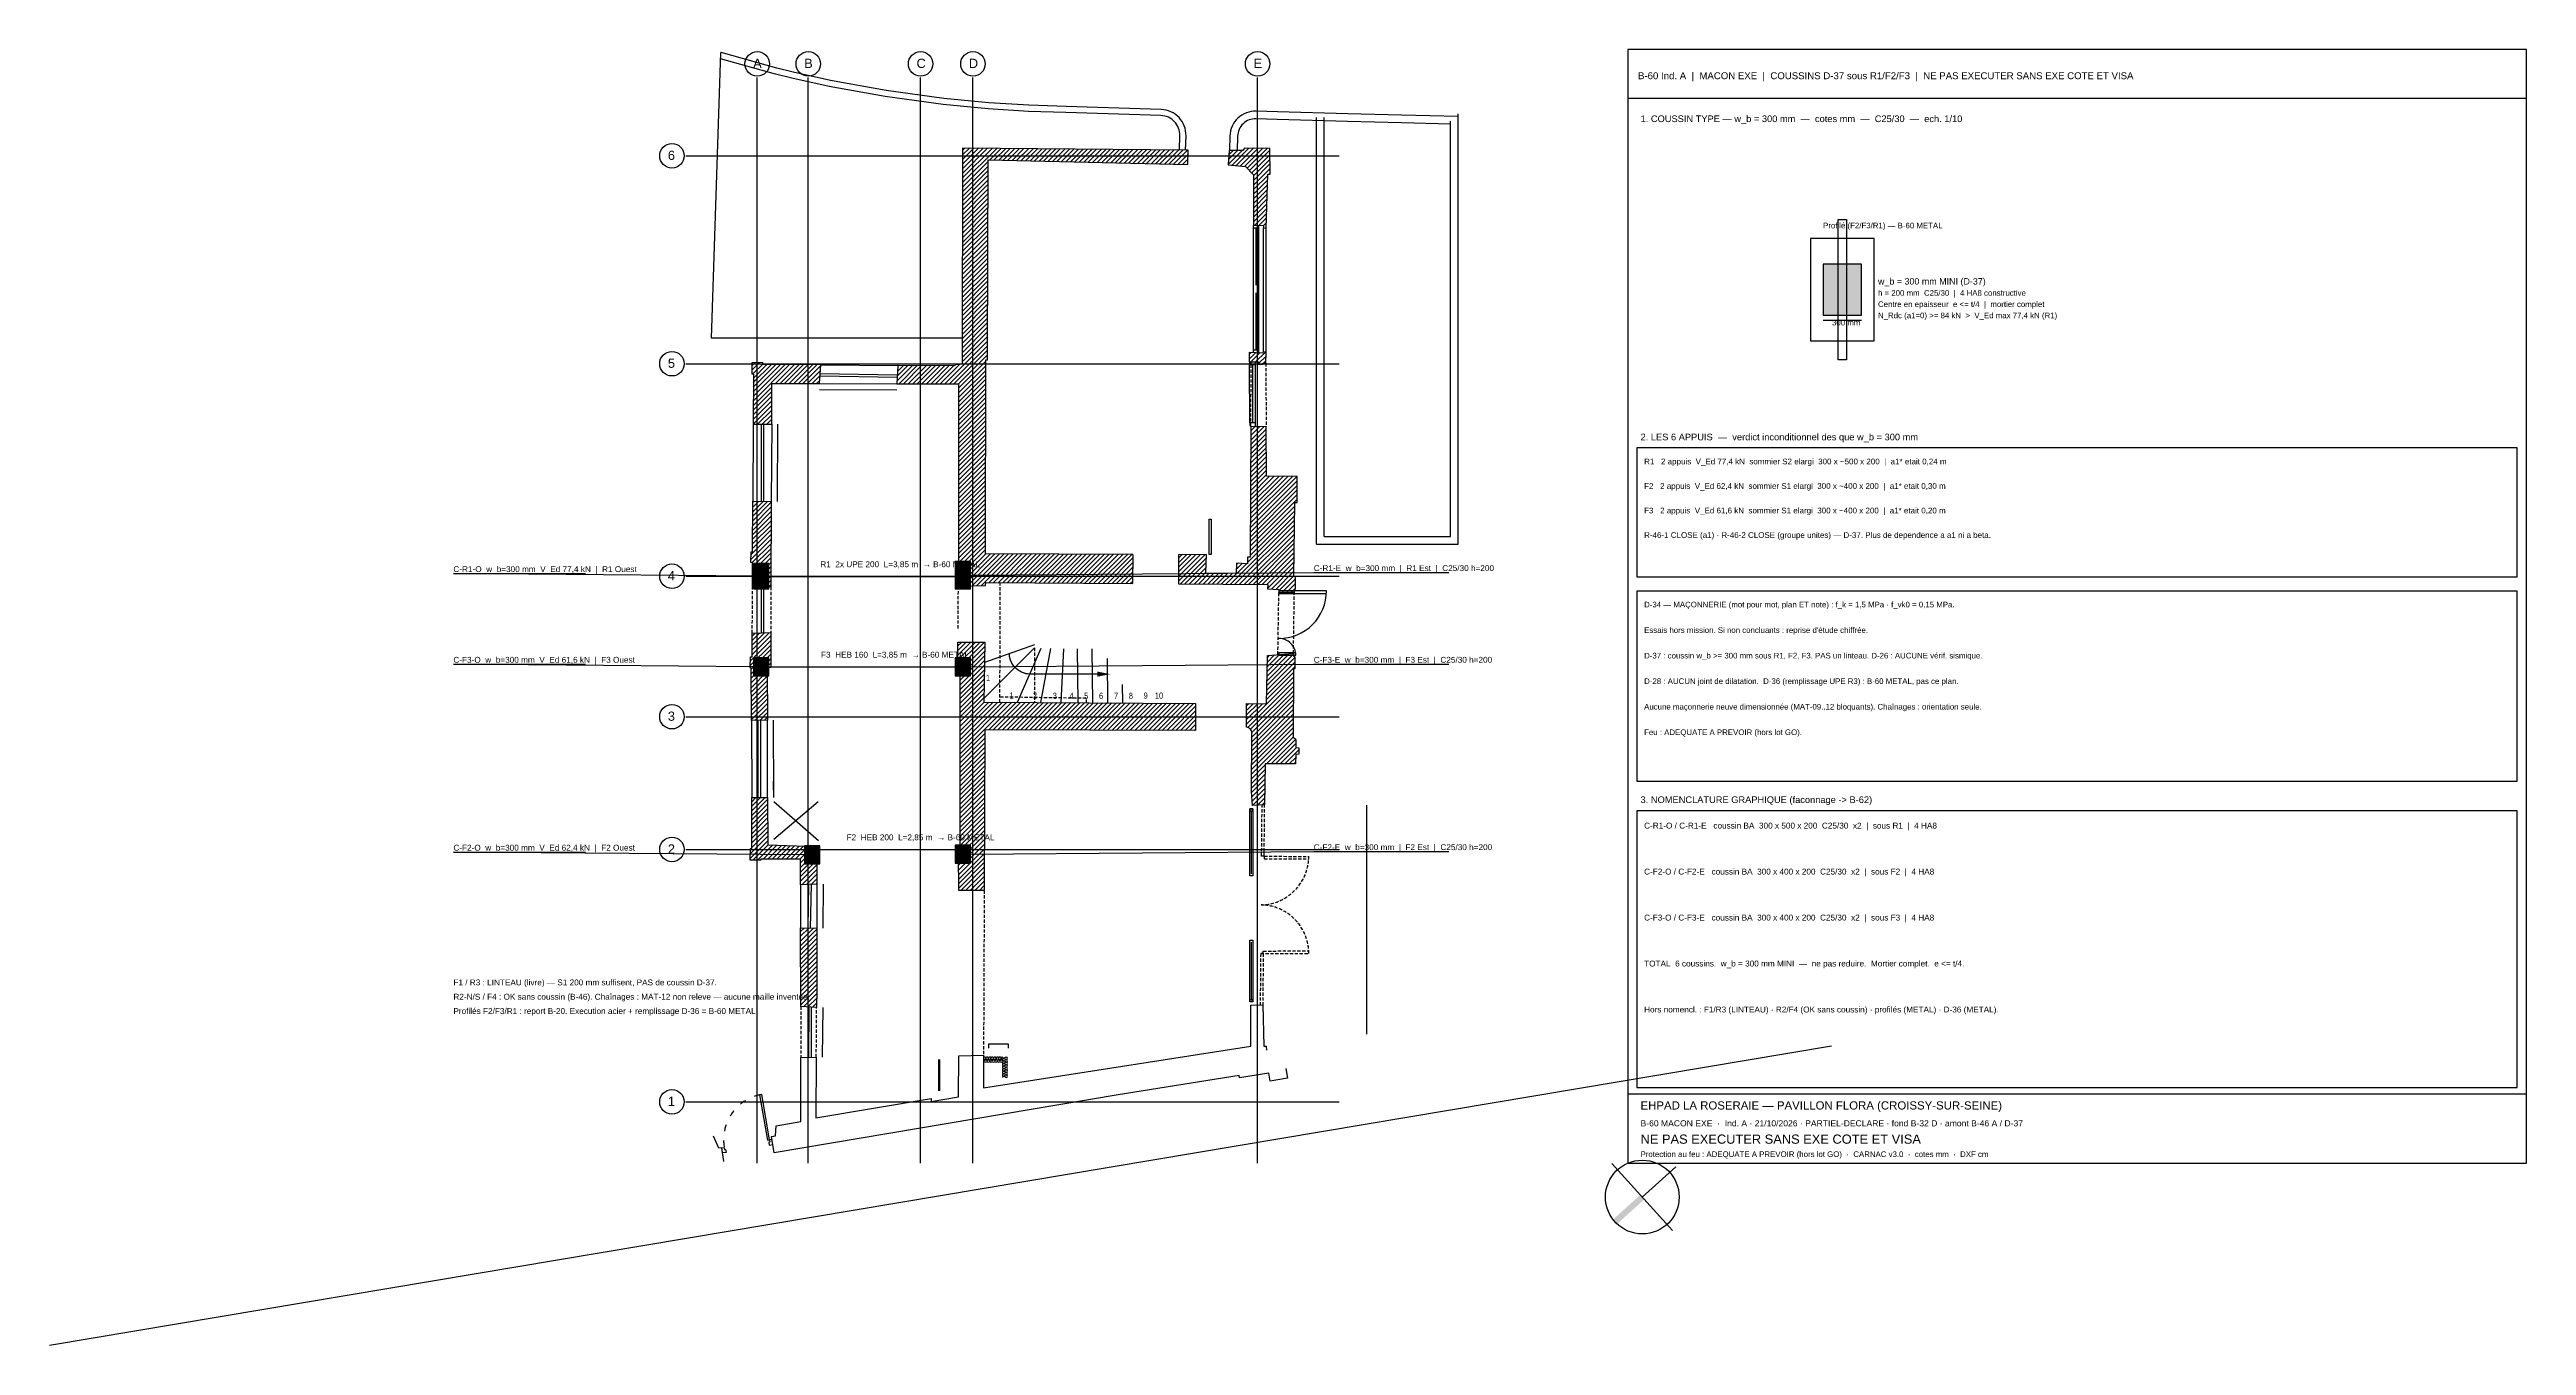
# Model space of a CAD drawing. Header units: centimetres. Extents: x 7169 to 12020, y 3983 to 6520.
import ezdxf

# ---------------------------------------------------------------- set-up
doc = ezdxf.new("R2010")
doc.units = ezdxf.units.CM
doc.linetypes.add('CACHE', pattern=[9.525, 6.35, -3.175])
doc.linetypes.add('PROJECTION', pattern=[0.3, 0.12, -0.18])
for name, color, linetype in [('010_mur', 8, 'Continuous'), ('030_menuiserie', 9, 'Continuous'), ('070_trait-fin', 9, 'Continuous'), ('075_cotation', 9, 'Continuous'), ('097_traits-fins-005', 4, 'Continuous'), ('MACON-AXES', 1, 'Continuous'), ('MACON-CARTOUCHE', 7, 'Continuous'), ('MACON-COTATION', 8, 'Continuous'), ('MACON-COUSSIN', 3, 'Continuous'), ('MACON-DETAILS', 4, 'Continuous'), ('MACON-HABILLAGE-TEXTE', 7, 'Continuous'), ('MACON-HYP', 6, 'Continuous'), ('MACON-NOMENCLATURE', 7, 'Continuous'), ('MACON-PROFILES', 8, 'Continuous')]:
    doc.layers.add(name, color=color, linetype=linetype)
doc.styles.add('clem', font='swissc.ttf')
doc.styles.get("Standard").update_dxf_attribs({"font": 'arial.ttf'})
pattern_1 = [(45.21487, (-11671.396, -4335.0017), (-4.5069355, 4.4732575), [])]

# ---------------------------------------------------------------- blocks, each defined once
blk = doc.blocks.new('*U1201')
for points in [[(0.05, -0.042), (0.05, 0), (0, 0), (0, -0.072), (0.035, -0.072), (0.035, -0.042)], [(0.065, -0.072), (0.035, -0.072), (0.035, -0.721), (0.065, -0.721)], [(0.668, -0.042), (0.668, 0), (0.718, 0), (0.718, -0.072), (0.683, -0.072), (0.683, -0.042)]]:
    blk.add_lwpolyline(points, close=True)
at = {"linetype": 'PROJECTION', "ltscale": 0.75}
blk.add_arc((0.035, -0.073), 0.648, 271.6999, 0.0451, dxfattribs=at)
blk = doc.blocks.new('Murs porteurs selon geometre projet')
at = {"layer": '010_mur'}
h = blk.add_hatch(dxfattribs=at)
h.set_pattern_fill('ANSI31', color=4, scale=2, angle=0.2149)
h.set_pattern_definition(pattern_1)
edge = h.paths.add_edge_path()
edge.add_line((-2690.4, 1231.6), (-2691.2, 1611.5))
edge.add_line((-2691.2, 1611.5), (-2687.8, 1611.5))
edge.add_line((-2687.8, 1611.5), (-2687.8, 1622.5))
edge.add_line((-2687.8, 1622.5), (-2688.1, 2002.9))
edge.add_line((-2688.1, 2002.9), (-2296.6, 1995))
edge.add_line((-2296.6, 1995), (-2296.1, 2023.3))
edge.add_line((-2296.1, 2023.3), (-2738, 2025.7))
edge.add_line((-2738, 2025.7), (-2737.5, 1602.6))
edge.add_line((-2737.5, 1602.6), (-2751, 1601.5))
edge.add_line((-2751, 1601.5), (-2751.6, 1599.2))
edge.add_line((-2751.6, 1599.2), (-2863.1, 1599.6))
edge.add_line((-2863.1, 1599.6), (-2865, 1564))
edge.add_line((-2865, 1564), (-2812.9, 1564))
edge.add_line((-2812.9, 1564), (-2744, 1564.3))
edge.add_line((-2744, 1564.3), (-2743.6, 1435.3))
edge.add_line((-2743.6, 1435.3), (-2743.1, 1231.5))
edge.add_line((-2743.1, 1231.5), (-2690.5, 1231.6))
h = blk.add_hatch(dxfattribs=at)
h.set_pattern_fill('ANSI31', color=4, scale=2, angle=0.2149)
h.set_pattern_definition(pattern_1)
h.paths.add_polyline_path([(-2168, 1876.3), (-2147.9, 1877.1), (-2148, 1871.7), (-2142.6, 1871.4), (-2140.1, 1976.7), (-2135.7, 1976.8), (-2136.1, 2027.4), (-2185.7, 2027.4), (-2189, 2022.9), (-2216.2, 2023.2), (-2217.6, 1994.6), (-2183.9, 1992), (-2168, 1975.6)])
h = blk.add_hatch(dxfattribs=at)
h.set_pattern_fill('ANSI31', color=4, scale=2, angle=0.2149)
h.set_pattern_definition(pattern_1)
h.paths.add_polyline_path([(-3146.2, 1483.5), (-3109.8, 1483.8), (-3109.7, 1563.6), (-3016.4, 1563.7), (-3013.7, 1600.2), (-3126.8, 1600.6), (-3127.9, 1604.3), (-3149, 1603.9), (-3149, 1582.1), (-3146.1, 1581.8)])
at = {"layer": '010_mur', "lineweight": 5}
h = blk.add_hatch(dxfattribs=at)
h.set_pattern_fill('ANSI31', color=4, scale=2, angle=0.2149)
h.set_pattern_definition(pattern_1)
h.paths.add_polyline_path([(-2175.2, 1627.8), (-2175.3, 1609.2), (-2156.6, 1609.1), (-2156.6, 1605.1), (-2148.2, 1605), (-2148.1, 1607.1), (-2142.8, 1606.8), (-2141.9, 1628.5), (-2148.1, 1629), (-2148.6, 1626.7)])
at = {"layer": '010_mur'}
h = blk.add_hatch(dxfattribs=at)
h.set_pattern_fill('ANSI31', color=4, scale=2, angle=0.2149)
h.set_pattern_definition(pattern_1)
h.paths.add_polyline_path([(-2402.1, 1174.5), (-2402.1, 1231.5), (-2690.5, 1231.6), (-2743.1, 1231.5), (-2743, 1168.1), (-2689.7, 1169.7), (-2689.6, 1175.2)])
h.paths.add_polyline_path([(-2311.9, 1231.4), (-2311.9, 1174.1), (-2137.3, 1173.5), (-2137.4, 1165.4), (-2115.1, 1163.6), (-2115.3, 1158.5), (-2085, 1158.7), (-2084.9, 1163.1), (-2082.9, 1165.1), (-2083, 1187.2), (-2086.2, 1189.8), (-2084.6, 1334.1), (-2080.1, 1334.5), (-2080.2, 1385.4), (-2140.1, 1385.4), (-2141.3, 1482.5), (-2171.6, 1483), (-2172.1, 1226.7), (-2176.8, 1226.9), (-2177.1, 1214.1), (-2198.3, 1215.1), (-2198.9, 1195), (-2258.6, 1195.1), (-2257.3, 1231.6)])
h = blk.add_hatch(dxfattribs=at)
h.set_pattern_fill('ANSI31', color=4, scale=2, angle=0.2149)
h.set_pattern_definition(pattern_1)
h.paths.add_polyline_path([(-3146.2, 1163.3), (-3146.2, 1212.5), (-3149.8, 1212.7), (-3149.1, 1233.4), (-3146.3, 1233.6), (-3146.3, 1332.6), (-3110, 1332.5), (-3110.2, 1165.1)])
h = blk.add_hatch(dxfattribs=at)
h.set_pattern_fill('ANSI31', color=4, scale=2, angle=0.2149)
h.set_pattern_definition(pattern_1)
h.paths.add_polyline_path([(-3109.7, 1007.7), (-3109.7, 1024.5), (-3110.3, 1075.8), (-3146.3, 1074.4), (-3146.4, 1028.5), (-3149.4, 1028.3), (-3150.4, 1006.7), (-3148, 1006.5), (-3147.3, 903.4), (-3116, 904.4), (-3116.6, 1007.6)])
h = blk.add_hatch(dxfattribs=at)
h.set_pattern_fill('ANSI31', color=4, scale=2, angle=0.2149)
h.set_pattern_definition(pattern_1)
edge = h.paths.add_edge_path()
edge.add_line((-2177.9, 940.2), (-2138.4, 940.1))
edge.add_line((-2138.4, 940.1), (-2137.2, 1034.8))
edge.add_line((-2137.2, 1034.8), (-2086.3, 1039))
edge.add_line((-2086.3, 1039), (-2086.4, 1034.4))
edge.add_line((-2086.4, 1034.4), (-2083.9, 1032))
edge.add_line((-2083.9, 1032), (-2083.6, 1009.2))
edge.add_line((-2083.6, 1009.2), (-2086.1, 1007.6))
edge.add_line((-2086.1, 1007.6), (-2086.4, 874.9))
edge.add_arc((-2083, 876.4), 3.71, 204.38, 256.8367)
edge.add_arc((-2084.7, 869.3), 3.64, -0.6892, 76.8367, ccw=False)
edge.add_line((-2081, 869.2), (-2080.8, 854.8))
edge.add_line((-2080.8, 854.8), (-2074.8, 854.2))
edge.add_line((-2074.8, 854.2), (-2075, 841.6))
edge.add_line((-2075, 841.6), (-2081, 840.8))
edge.add_line((-2081, 840.8), (-2081.6, 822.5))
edge.add_line((-2081.6, 822.5), (-2141.2, 822.7))
edge.add_line((-2141.2, 822.7), (-2141.6, 741.9))
edge.add_line((-2141.6, 741.9), (-2165.7, 740.7))
edge.add_line((-2165.7, 740.7), (-2167.7, 767.9))
edge.add_line((-2167.7, 767.9), (-2167.4, 879.3))
edge.add_arc((-2179.1, 882.2), 12.1, 346.1269, 443.5219)
edge.add_line((-2177.7, 894.2), (-2177.9, 940.2))
h.paths.add_polyline_path([(-2737.4, 657), (-2738.9, 1010.5), (-2743.4, 1010.5), (-2743.5, 1024.6), (-2743.4, 1058.6), (-2690.8, 1058.7), (-2692.2, 941.1), (-2277.5, 940.4), (-2277.3, 887), (-2601.4, 887.2), (-2690.1, 887.2), (-2690.2, 572.6), (-2740.2, 572.2), (-2740.5, 643.2), (-2740.6, 657)])
h = blk.add_hatch(dxfattribs=at)
h.set_pattern_fill('ANSI31', color=4, scale=2, angle=0.2149)
h.set_pattern_definition(pattern_1)
h.paths.add_polyline_path([(-3017.6, 657.2), (-3018, 634.4), (-3017.9, 583.4), (-3049.8, 582.3), (-3050.1, 632.4), (-3127.8, 632.4), (-3128, 630.1), (-3149.1, 630.3), (-3148.5, 652.7), (-3145.5, 652.8), (-3146.2, 753), (-3115.1, 752.9), (-3114.5, 660), (-3021.1, 657.1)])
at = {"layer": '010_mur', "lineweight": 5}
h = blk.add_hatch(dxfattribs=at)
h.set_pattern_fill('ANSI31', color=4, scale=2, angle=0.2149)
h.set_pattern_definition(pattern_1)
h.paths.add_polyline_path([(-3017.3, 375), (-3017.5, 342.5), (-3048.7, 343.9), (-3049.4, 497.7), (-3017.8, 497.6), (-3017.6, 382.3)])
at = {"layer": '010_mur', "flags": 128}
for points in [[(-2690.4, 1231.6), (-2691.2, 1611.5), (-2687.8, 1611.5), (-2687.8, 1622.5), (-2688.1, 2002.9), (-2296.6, 1995), (-2296.1, 2023.3), (-2738, 2025.7), (-2737.5, 1602.6), (-2751, 1601.5), (-2751.6, 1599.2), (-2863.1, 1599.6), (-2865, 1564), (-2812.9, 1564), (-2744, 1564.3), (-2743.6, 1435.3), (-2743.1, 1231.5)], [(-2311.9, 1174), (-2137.3, 1173.5), (-2137.4, 1165.4), (-2115.1, 1163.6), (-2115.3, 1158.5), (-2085, 1158.7), (-2084.9, 1163.1), (-2082.9, 1165.1), (-2083, 1187.2), (-2086.2, 1189.8), (-2084.6, 1334.1), (-2080.1, 1334.5), (-2080.2, 1385.4), (-2140.1, 1385.4), (-2141.3, 1482.5), (-2171.6, 1483), (-2172.1, 1226.7), (-2176.8, 1226.9), (-2177.1, 1214.1), (-2198.3, 1215.1), (-2198.9, 1195), (-2258.6, 1195.1), (-2257.3, 1231.6), (-2311.9, 1231.3)], [(-3146.2, 1163.3), (-3146.2, 1212.5), (-3149.8, 1212.7), (-3149.1, 1233.4), (-3146.3, 1233.6), (-3146.3, 1332.6), (-3110, 1332.5), (-3110.2, 1165.1), (-3146.2, 1163.3)], [(-2743.1, 1231.5), (-2743, 1168.1), (-2689.7, 1169.7)], [(-2401.9, 1231.3), (-2690.5, 1231.6)], [(-2401.9, 1231.3), (-2401.9, 1174.3)], [(-2311.9, 1231.3), (-2311.9, 1174)], [(-2689.7, 1169.7), (-2689.6, 1175.2), (-2401.9, 1174.3)], [(-3147.3, 903.4), (-3148, 1006.5), (-3150.4, 1006.7), (-3149.4, 1028.3), (-3146.4, 1028.5), (-3146.3, 1074.4), (-3110.3, 1075.8), (-3109.7, 1024.5), (-3109.7, 1007.7), (-3116.6, 1007.6)], [(-2737.4, 657), (-2738.9, 1010.5), (-2743.4, 1010.5), (-2743.5, 1024.6), (-2743.4, 1058.6), (-2690.8, 1058.7), (-2692.2, 941.1), (-2277.5, 940.4), (-2277.3, 887), (-2690.1, 887.2), (-2690.2, 572.6), (-2740.2, 572.2), (-2740.5, 643.2), (-2740.6, 657), (-2737.4, 657)], [(-3116.6, 1007.6), (-3116, 904.4), (-3147.3, 903.4)], [(-2690.6, 659.5), (-2690.1, 659.5)], [(-3017.3, 375), (-3017.5, 342.5), (-3048.7, 343.9), (-3049.4, 497.7), (-3017.8, 497.6), (-3017.6, 382.3), (-3017.3, 375)]]:
    blk.add_lwpolyline(points, dxfattribs=at)
for points in [[(-2168, 1876.3), (-2147.9, 1877.1), (-2148, 1871.7), (-2142.6, 1871.4), (-2140.1, 1976.7), (-2135.7, 1976.8), (-2136.1, 2027.4), (-2185.7, 2027.4), (-2189, 2022.9), (-2216.2, 2023.2), (-2217.6, 1994.6), (-2183.9, 1992), (-2168, 1975.6)], [(-3146.2, 1483.5), (-3109.8, 1483.8), (-3109.7, 1563.6), (-3016.4, 1563.7), (-3013.7, 1600.2), (-3126.8, 1600.6), (-3127.9, 1604.3), (-3149, 1603.9), (-3149, 1582.1), (-3146.1, 1581.8)], [(-2175.2, 1627.8), (-2175.3, 1609.2), (-2156.6, 1609.1), (-2156.6, 1605.1), (-2148.2, 1605), (-2148.1, 1607.1), (-2142.8, 1606.8), (-2141.9, 1628.5), (-2148.1, 1629), (-2148.6, 1626.7)], [(-3017.6, 657.2), (-3018, 634.4), (-3017.9, 583.4), (-3049.8, 582.3), (-3050.1, 632.4), (-3127.8, 632.4), (-3128, 630.1), (-3149.1, 630.3), (-3148.5, 652.7), (-3145.5, 652.8), (-3146.2, 753), (-3115.1, 752.9), (-3114.5, 660), (-3021.1, 657.1)]]:
    blk.add_lwpolyline(points, close=True, dxfattribs=at)
blk.add_lwpolyline([(-2177.9, 940.2), (-2138.4, 940.1), (-2137.2, 1034.8), (-2086.3, 1039), (-2086.4, 1034.4), (-2083.9, 1032), (-2083.6, 1009.2), (-2086.1, 1007.6), (-2086.4, 874.9, 0.232968), (-2083.9, 872.8, -0.351792), (-2081, 869.2), (-2080.8, 854.8), (-2074.8, 854.2), (-2075, 841.6), (-2081, 840.8), (-2081.6, 822.5), (-2141.2, 822.7), (-2141.6, 741.9), (-2165.7, 740.7), (-2167.7, 767.9), (-2167.4, 879.3, 0.452542), (-2177.7, 894.2)], format="xyb", close=True, dxfattribs=at)
at = {"layer": '030_menuiserie', "flags": 128}
for points in [[(-2147.2, 1629), (-2148, 1871.7)], [(-2141.9, 1628.5), (-2143, 1871.4)], [(-2864.3, 1575.9), (-3015.4, 1577.8)], [(-2864.3, 1580.9), (-3015.3, 1582.8)], [(-3129.5, 1332.5), (-3129.9, 1483.7)], [(-3124.5, 1332.5), (-3124.9, 1483.7)], [(-3133.6, 752.9), (-3134.2, 903.9)], [(-3128.6, 752.9), (-3129.2, 904)], [(-3034.1, 583.1), (-3035.6, 497.7)], [(-3029.1, 583), (-3030.6, 497.6)]]:
    blk.add_lwpolyline(points, dxfattribs=at)
at = {"layer": '030_menuiserie'}
blk.add_lwpolyline([(-2082.1, 1040.2), (-2114.7, 1040.1), (-2114.7, 1035.1), (-2081.7, 1035.2, 0.414214), (-2114.8, 1068.1, 0.414214), (-2022.1, 1161.4), (-2115.1, 1161.1), (-2115.1, 1156.1), (-2022.1, 1156.4)], format="xyb", dxfattribs=at)
at = {"layer": '070_trait-fin', "linetype": 'CACHE'}
for p, q in [((-2148.3, 450.9), (-2053.9, 451.8)), ((-2143.3, 455.9), (-2054, 456.8))]:
    blk.add_line(p, q, dxfattribs=at)
at = {"layer": '070_trait-fin', "linetype": 'CACHE', "flags": 128}
for points in [[(-2171.6, 1483), (-2171, 1609.2)], [(-2142.8, 1606.8), (-2141.3, 1482.5)], [(-3110.2, 1165.1), (-3110.3, 1075.8)], [(-2743.4, 1085.2), (-2743, 1168.1)], [(-2660.7, 941.1), (-2661.4, 1175.1)], [(-3146.3, 1074.4), (-3146.2, 1163.3)], [(-2116.8, 1036.5), (-2115.3, 1158.5)], [(-2086.3, 1039), (-2085, 1158.7)], [(-2491.3, 940.8), (-2491.2, 949.4), (-2660.7, 951.3)], [(-2690.2, 572.6), (-2690.3, 250.4)], [(-3048.7, 343.9), (-3048.3, 244.2)], [(-3017.9, 244.9), (-3017.5, 342.5)]]:
    blk.add_lwpolyline(points, dxfattribs=at)
at = {"layer": '070_trait-fin', "color": 7, "true_color": 0xffffff}
for points in [[(-3016.4, 1563.7), (-2865, 1564)], [(-3109.8, 1483.8), (-3110, 1332.5)], [(-3115.1, 752.9), (-3116, 904.4)], [(-3017.9, 583.4), (-3017.8, 497.6)]]:
    blk.add_lwpolyline(points, dxfattribs=at)
at = {"layer": '070_trait-fin'}
for points in [[(-3013.7, 1600.2), (-2863.1, 1599.6)], [(-3146.2, 1483.5), (-3146.3, 1332.6)], [(-3049.8, 582.3), (-3049.4, 497.7)]]:
    blk.add_lwpolyline(points, dxfattribs=at)
at = {"layer": '070_trait-fin', "flags": 128}
for points in [[(-2593.5, 1047.9), (-2692.1, 948.6)], [(-2692.1, 948.6), (-2593.5, 1047.9)], [(-2581.3, 1046.7), (-2626.9, 941)], [(-2562.3, 1046.6), (-2581.6, 940.9)], [(-2536.7, 1046.4), (-2541.2, 940.8)], [(-2509.7, 1046.3), (-2508.1, 940.8)], [(-2480.9, 1046.2), (-2479.4, 940.7)], [(-2451.1, 1027.2), (-2450.3, 940.7)], [(-2551.9, 996.9), (-2470.2, 996.9)], [(-2421.3, 976.9), (-2420.7, 940.6)], [(-3147.3, 903.4), (-3146.2, 753)]]:
    blk.add_lwpolyline(points, dxfattribs=at)
blk.add_lwpolyline([(-2470.2, 996.9, 10, 0, 0), (-2444.9, 996.9, 0, 0, 0)], format="xyseb", dxfattribs=at)
at = {"layer": '070_trait-fin', "linetype": 'CACHE'}
for points in [[(-2147.2, 641.7), (-2146.6, 741.9)], [(-2142.2, 641.6), (-2141.6, 741.9)], [(-2142.2, 641.6), (-2147.2, 641.7)], [(-2142.2, 641.6), (-2054.6, 641.5)], [(-2142.2, 641.6), (-2142.2, 636.6)], [(-2142.2, 636.6), (-2054.6, 636.5)], [(-2148.3, 450.9), (-2148.9, 350.7)], [(-2143.3, 450.9), (-2148.3, 450.9)], [(-2143.3, 451), (-2143.9, 350.7)], [(-2143.3, 451), (-2143.4, 455.9)]]:
    blk.add_lwpolyline(points, dxfattribs=at)
for centre, start, end in [((-2150.1, 641.7), 271.3776, 359.8812), ((-2149.3, 450.9), 0.5485, 89.0522)]:
    blk.add_arc(centre, 95.4, start, end, dxfattribs=at)
at = {"layer": '030_menuiserie', "xscale": 138.550195075006, "yscale": 138.550195075006, "zscale": 138.550195075006, "rotation": 189.9168593396885}
blk.add_blockref('*U1201', (-3102.5, 73.8), dxfattribs=at)
blk = doc.blocks.new('NORD')
for p, q in [((-149.9, 0), (149.9, 0)), ((0, 0), (0, -149.9))]:
    blk.add_line(p, q)
blk.add_circle((0, 0), 122.5)
blk.add_solid([(-10, 122.1), (10, 122.1), (-10, 0), (10, 0)])
blk = doc.blocks.new('*U1019')
at = {"layer": '097_traits-fins-005', "linetype": 'Continuous'}
for p, q in [((-2, 1), (-0.5, -1)), ((2, 1), (0.5, -1))]:
    blk.add_line(p, q, dxfattribs=at)
for centre, radius, start, end in [((0, 2.5), 2.51, 322.5484, 216.2881), ((-2.5, -2.5), 2.51, 269.4183, 36.2881), ((2.5, -2.5), 2.48, 142.7235, 269.8189)]:
    blk.add_arc(centre, radius, start, end, dxfattribs=at)
blk = doc.blocks.new('*U1020')
at = {"layer": '075_cotation', "color": 0, "linetype": 'ByBlock', "lineweight": -2, "transparency": 16777216}
for p in [(0, 0), (5, 0), (10, 0), (15, 0), (20, 0), (25, 0), (30, 0), (35, 0)]:
    blk.add_blockref('*U1019', p, dxfattribs=at)
blk = doc.blocks.new('*U1021')
at = {"layer": '097_traits-fins-005', "linetype": 'Continuous'}
for p, q in [((-2, 1), (-0.5, -1)), ((2, 1), (0.5, -1))]:
    blk.add_line(p, q, dxfattribs=at)
for centre, radius, start, end in [((0, 2.5), 2.51, 322.5484, 216.2881), ((-2.5, -2.5), 2.51, 269.4183, 36.2881), ((2.5, -2.5), 2.48, 142.7235, 269.8189)]:
    blk.add_arc(centre, radius, start, end, dxfattribs=at)
blk = doc.blocks.new('*U1018')
at = {"layer": '075_cotation', "color": 0, "linetype": 'ByBlock', "lineweight": -2, "transparency": 16777216}
for p in [(0, 0), (5, 0), (10, 0), (15, 0), (20, 0), (25, 0), (30, 0)]:
    blk.add_blockref('*U1021', p, dxfattribs=at)

msp = doc.modelspace()

# ---------------------------------------------------------------- hatches: boundary and pattern name
at = {"layer": 'MACON-COUSSIN'}
for points in [[(10642.5, 6000), (10717.5, 6000), (10717.5, 6100), (10642.5, 6100)], [(8547.5, 5464.6), (8577.5, 5464.6), (8577.5, 5513.7), (8547.5, 5513.7)], [(8942.5, 5464.1), (8972.5, 5464.1), (8972.5, 5518.1), (8942.5, 5518.1)], [(8547.5, 5293.8), (8577.5, 5293.8), (8577.5, 5329.5), (8547.5, 5329.5)], [(8942.5, 5293.8), (8972.5, 5293.8), (8972.5, 5329.5), (8942.5, 5329.5)], [(8647.4, 4926), (8677.4, 4926), (8677.4, 4961.5), (8647.4, 4961.5)], [(8942.5, 4927), (8972.5, 4927), (8972.5, 4962.6), (8942.5, 4962.6)]]:
    msp.add_hatch(color=3, dxfattribs=at).paths.add_polyline_path(points)

# ---------------------------------------------------------------- linework, layer by layer
at = {"layer": '010_mur'}
for p, q in [((9521.5, 4569.1), (9521.9, 4649)), ((9521.9, 4649), (9545, 4649.9)), ((9545, 4649.9), (9547.4, 4569.1)), ((8998, 4487.3), (9521.5, 4569.1)), ((9547.4, 4569.1), (9552, 4569)), ((9552, 4569), (9552.5, 4561.3)), ((8640.2, 4546.8), (8670.6, 4547.4)), ((8640.3, 4421.2), (8640.2, 4546.8)), ((8670.6, 4547.4), (8669.6, 4428.5)), ((8949.5, 4469.8), (8950.1, 4550)), ((8950.1, 4550), (8998.3, 4551.6)), ((8998.3, 4551.6), (8998, 4487.3)), ((9498.6, 4511.5), (9262, 4473.9)), ((9499.3, 4507.2), (9498.6, 4511.5)), ((9556.8, 4516.3), (9499.3, 4507.2)), ((9559.6, 4500.2), (9556.8, 4516.3)), ((9590.1, 4525.4), (9593.3, 4506.1)), ((9262, 4473.9), (8587.9, 4360)), ((8669.6, 4428.5), (8896, 4466.7)), ((8896, 4460.8), (8949.5, 4469.8)), ((8896, 4466.7), (8896, 4460.8)), ((9593.3, 4506.1), (9559.6, 4500.2)), ((8592.3, 4413.3), (8640.3, 4421.2)), ((8479.6, 4369.1), (8469.4, 4392.9)), ((8485.7, 4369.7), (8479.6, 4369.1)), ((8489.9, 4343.1), (8485.7, 4369.7)), ((8583.3, 4391.9), (8591.1, 4393.6)), ((8587.9, 4360), (8583.3, 4391.9)), ((8591.1, 4393.6), (8592.3, 4413.3))]:
    msp.add_line(p, q, dxfattribs=at)
at = {"layer": '030_menuiserie'}
for p, q in [((9526.6, 6175.6), (9526.6, 5926.8)), ((9536.6, 6170.6), (9526.6, 6170.6)), ((9531.6, 6170.6), (9531.6, 6058.5)), ((9536.6, 6175.6), (9536.6, 5926.3)), ((9531.6, 6043.5), (9531.6, 5931.8)), ((9536.6, 5931.8), (9526.6, 5931.8)), ((9519.4, 5908.5), (9519.4, 5903.4)), ((9530, 5908.5), (9530, 5903.4)), ((9519.5, 5789), (9519.5, 5783.7)), ((9530.1, 5789), (9530.1, 5783.7))]:
    msp.add_line(p, q, dxfattribs=at)
for points in [[(9519.4, 5903.4), (9530, 5903.4), (9530.1, 5789), (9519.5, 5789)], [(9440.1, 5531.2), (9440.1, 5600.9), (9444.3, 5600.9), (9444.3, 5531.2)], [(9519.6, 4660), (9519.5, 4776.6), (9525.5, 4776.6), (9525.6, 4660)]]:
    msp.add_lwpolyline(points, close=True, dxfattribs=at)
for points in [[(9524.7, 5903.4), (9524.8, 5789)], [(8563.1, 5378), (8563.1, 5467.1)], [(8568.1, 5378.1), (8568.1, 5467.3)], [(9519.5, 4902.5), (9519.5, 5033.5), (9525.5, 5033.5), (9525.5, 4902.5), (9519.5, 4902.5)], [(9525.5, 5033.5), (9519.5, 5033.5), (9519.5, 5029.5), (9525.5, 5029.5), (9525.5, 5033.5)], [(9522.5, 5029.5), (9522.5, 4906.5)], [(9522.5, 4772.6), (9522.6, 4660)], [(9519.6, 4656), (9519.6, 4660), (9525.6, 4660), (9525.6, 4656), (9519.6, 4656)], [(8655.8, 4645.8), (8655.4, 4547.1)], [(8660.8, 4645.8), (8660.4, 4547.1)], [(9047.1, 4565), (9047.1, 4573), (9007.7, 4573), (9007.7, 4565)], [(8910.1, 4543), (8910.1, 4481.3)], [(8912.1, 4543), (8912.1, 4481.6)]]:
    msp.add_lwpolyline(points, dxfattribs=at)
at = {"layer": '070_trait-fin'}
for p, q in [((9650.2, 5551.5), (9650.2, 6386.7)), ((9665.2, 5566.5), (9665.2, 6386.7)), ((9748.8, 4592.7), (9748.8, 5040.9)), ((10659, 4569.3), (7169.1, 3983.1))]:
    msp.add_line(p, q, dxfattribs=at)
for points in [[(8956.2, 5954.7), (8465.6, 5954.7), (8483.5, 6514.3)], [(9650.2, 5551.5), (9927.7, 5551.5), (9927.7, 6394.5)], [(9665.2, 5566.5), (9912.7, 5566.5), (9912.7, 6379.9)], [(8677, 5854.2), (8828.5, 5853.9)], [(8594.6, 5635.3), (8595.3, 5786.6)], [(9098, 5354.4), (9000.2, 5320.2)], [(8587.3, 5055.8), (8587, 5207.3)], [(8586.9, 5070.6), (8587.5, 5106.1)], [(8587.5, 5047.8), (8675.1, 4971.6)], [(8587.5, 4974.5), (8674.6, 5047.8)], [(8683.9, 4885.9), (8683.7, 4800.1)], [(8683.4, 4645), (8682.5, 4547.4)]]:
    msp.add_lwpolyline(points, dxfattribs=at)
for points in [[(9382.1, 6323.4), (9382.8, 6351.6, 0.414214), (9345.8, 6390.6), (9159.6, 6396.6), (9086.3, 6398.9), (9007.6, 6403.8), (8919.1, 6412.3), (8805.6, 6427.9), (8696.1, 6448), (8622.8, 6464.2), (8590.7, 6472.1), (8483.1, 6502)], [(9394.1, 6323.1), (9394.8, 6351.3, 0.414214), (9346.1, 6402.6), (9159.9, 6408.6), (9086.9, 6410.9), (9008.5, 6415.8), (8920.5, 6424.2), (8807.5, 6439.7), (8698.4, 6459.7), (8625.5, 6475.9), (8593.7, 6483.7), (8484.3, 6514.1), (8483.5, 6514.3)], [(9927.7, 6388.8), (9817, 6391.6), (9711.5, 6394.4), (9574, 6398.4), (9532.2, 6399.5, 0.414214), (9480.9, 6350.8), (9480.2, 6322.7)], [(9912.7, 6374.1), (9816.6, 6376.6), (9711.1, 6379.4), (9573.6, 6383.4), (9531.8, 6384.5, 0.414214), (9495.9, 6350.4), (9495.2, 6322.4)], [(9221.1, 5297.3), (9088.3, 5297.3, -0.358114), (9049.3, 5332), (9049.3, 5337.4)], [(9221.1, 5297.3), (9088.3, 5297.3, -0.19952), (9059.7, 5310.5, -0.19952)]]:
    msp.add_lwpolyline(points, format="xyb", dxfattribs=at)
at = {"layer": '070_trait-fin', "linetype": 'CACHE'}
msp.add_lwpolyline([(9098, 5348.9), (9098.3, 5241.9)], dxfattribs=at)
at = {"layer": 'MACON-AXES'}
for p, q in [((8555, 4340), (8555, 6465)), ((8655, 4340), (8655, 6465)), ((8875, 4340), (8875, 6465)), ((8977.5, 4340), (8977.5, 6465)), ((9535, 4340), (9535, 6465)), ((8415, 6312), (9695, 6312)), ((8415, 5905), (9695, 5905)), ((8415, 5489), (9695, 5489)), ((8415, 5214), (9695, 5214)), ((8415, 4954.1), (9695, 4954.1)), ((8415, 4460), (9695, 4460))]:
    msp.add_line(p, q, dxfattribs=at)
for points in [[(10260, 6425), (12020, 6425), (12020, 6520), (10260, 6520), (10260, 6425)], [(10278, 5088), (12002, 5088), (12002, 5460), (10278, 5460), (10278, 5088)]]:
    msp.add_lwpolyline(points, dxfattribs=at)
for centre in [(8555, 6492), (8655, 6492), (8875, 6492), (8977.5, 6492), (9535, 6492), (8388, 6312), (8388, 5905), (8388, 5489), (8388, 5214), (8388, 4954.1), (8388, 4460)]:
    msp.add_circle(centre, 24, dxfattribs=at)
at = {"layer": 'MACON-CARTOUCHE'}
for points in [[(10260, 4340), (12020, 4340), (12020, 6520), (10260, 6520), (10260, 4340)], [(10260, 4340), (12020, 4340), (12020, 4475), (10260, 4475), (10260, 4340)]]:
    msp.add_lwpolyline(points, dxfattribs=at)
at = {"layer": 'MACON-COTATION'}
msp.add_line((10642.5, 5990), (10717.5, 5990), dxfattribs=at)
at = {"layer": 'MACON-COUSSIN'}
for points in [[(10642.5, 6000), (10717.5, 6000), (10717.5, 6100), (10642.5, 6100), (10642.5, 6000)], [(8547.5, 5489.1), (7960, 5494.1), (8218.8, 5494.1)], [(8547.5, 5464.6), (8577.5, 5464.6), (8577.5, 5513.7), (8547.5, 5513.7), (8547.5, 5464.6)], [(8942.5, 5464.1), (8972.5, 5464.1), (8972.5, 5518.1), (8942.5, 5518.1), (8942.5, 5464.1)], [(8972.5, 5491.1), (9645, 5496.1), (9909.5, 5496.1)], [(8547.5, 5311.6), (7960, 5316.6), (8218.8, 5316.6)], [(8547.5, 5293.8), (8577.5, 5293.8), (8577.5, 5329.5), (8547.5, 5329.5), (8547.5, 5293.8)], [(8942.5, 5293.8), (8972.5, 5293.8), (8972.5, 5329.5), (8942.5, 5329.5), (8942.5, 5293.8)], [(8972.5, 5311.6), (9645, 5316.6), (9909.5, 5316.6)], [(8647.4, 4943.8), (7960, 4948.8), (8218.8, 4948.8)], [(8647.4, 4926), (8677.4, 4926), (8677.4, 4961.5), (8647.4, 4961.5), (8647.4, 4926)], [(8942.5, 4927), (8972.5, 4927), (8972.5, 4962.6), (8942.5, 4962.6), (8942.5, 4927)], [(8972.5, 4944.8), (9645, 4949.8), (9909.5, 4949.8)]]:
    msp.add_lwpolyline(points, dxfattribs=at)
at = {"layer": 'MACON-DETAILS'}
msp.add_lwpolyline([(10278, 5488), (12002, 5488), (12002, 5740), (10278, 5740), (10278, 5488)], dxfattribs=at)
at = {"layer": 'MACON-HYP'}
msp.add_lwpolyline([(10617.5, 5950), (10742.5, 5950), (10742.5, 6150), (10617.5, 6150), (10617.5, 5950)], dxfattribs=at)
at = {"layer": 'MACON-NOMENCLATURE'}
msp.add_lwpolyline([(10278, 4488), (12002, 4488), (12002, 5030), (10278, 5030), (10278, 4488)], dxfattribs=at)
at = {"layer": 'MACON-PROFILES'}
for p, q in [((8547.5, 5488.7), (8969.8, 5488.7)), ((8547.5, 5311.6), (8972.5, 5311.6)), ((8647.4, 4954.1), (8972.5, 4954.1))]:
    msp.add_line(p, q, dxfattribs=at)
msp.add_lwpolyline([(10672, 5912.5), (10672, 6187.5), (10688, 6187.5), (10688, 5912.5), (10672, 5912.5)], dxfattribs=at)

# ---------------------------------------------------------------- block references
at = {"layer": '010_mur', "rotation": 359.7851270248765}
msp.add_blockref('Murs porteurs selon geometre projet', (11687.6, 4291.2), dxfattribs=at)
at = {"layer": '070_trait-fin', "xscale": 0.5892211539267361, "yscale": 0.5892211539267361, "zscale": 0.5892211539267361, "rotation": 132.2354592550134}
msp.add_blockref('NORD', (10288.4, 4273.6), dxfattribs=at)
at = {"layer": '075_cotation'}
for name, p, rotation in [('*U1018', (9032.8, 4542.6), 180), ('*U1020', (9040.3, 4545.1), 270)]:
    msp.add_blockref(name, p, dxfattribs=dict(at, rotation=rotation))

# ---------------------------------------------------------------- texts
at = {"layer": '070_trait-fin', "style": 'clem'}
for s, p in [('1', (9003.1, 5284.2)), ('1', (9049.2, 5249.5)), ('2', (9095, 5249.5)), ('3', (9134, 5248.9)), ('4', (9166.6, 5248.9)), ('5', (9195.3, 5248.9)), ('6', (9224.4, 5248.9)), ('7', (9253.9, 5248.9)), ('8', (9282.9, 5248.9)), ('9', (9311.9, 5249.3)), ('10', (9334, 5249.3))]:
    msp.add_text(s, height=12, dxfattribs=at).set_placement(p)
at = {"layer": 'MACON-AXES'}
for s, height, p in [('A', 18, (8547, 6484)), ('B', 18, (8647, 6484)), ('C', 18, (8867, 6484)), ('D', 18, (8969.5, 6484)), ('E', 18, (9527, 6484)), ('B-60 Ind. A  |  MACON EXE  |  COUSSINS D-37 sous R1/F2/F3  |  NE PAS EXECUTER SANS EXE COTE ET VISA', 13.5, (10280, 6462)), ('6', 18, (8380, 6304)), ('5', 18, (8380, 5897)), ('4', 18, (8380, 5481)), ('D-34 — MAÇONNERIE (mot pour mot, plan ET note) : f_k = 1,5 MPa · f_vk0 = 0,15 MPa.', 11, (10292, 5428)), ('3', 18, (8380, 5206)), ('2', 18, (8380, 4946.1)), ('1', 18, (8380, 4452)), ('EHPAD LA ROSERAIE — PAVILLON FLORA (CROISSY-SUR-SEINE)', 16, (10285, 4445)), ('NE PAS EXECUTER SANS EXE COTE ET VISA', 18, (10285, 4378))]:
    msp.add_text(s, height=height, dxfattribs=at).set_placement(p)
at = {"layer": 'MACON-COTATION'}
msp.add_text('300 mm', height=11, dxfattribs=at).set_placement((10660, 5980))
at = {"layer": 'MACON-COUSSIN'}
for s, height, p in [('w_b = 300 mm MINI (D-37)', 12.5, (10750, 6060)), ('C-R1-O  w_b=300 mm  V_Ed 77,4 kN  |  R1 Ouest', 11.5, (7960, 5497.1)), ('C-R1-E  w_b=300 mm  |  R1 Est  |  C25/30 h=200', 11.5, (9645, 5499.1)), ('C-F3-O  w_b=300 mm  V_Ed 61,6 kN  |  F3 Ouest', 11.5, (7960, 5319.6)), ('C-F3-E  w_b=300 mm  |  F3 Est  |  C25/30 h=200', 11.5, (9645, 5319.6)), ('C-F2-O  w_b=300 mm  V_Ed 62,4 kN  |  F2 Ouest', 11.5, (7960, 4951.8)), ('C-F2-E  w_b=300 mm  |  F2 Est  |  C25/30 h=200', 11.5, (9645, 4952.8))]:
    msp.add_text(s, height=height, dxfattribs=at).set_placement(p)
at = {"layer": 'MACON-DETAILS'}
for s, height, p in [('1. COUSSIN TYPE — w_b = 300 mm  —  cotes mm  —  C25/30  —  ech. 1/10', 13, (10285, 6378)), ('2. LES 6 APPUIS  —  verdict inconditionnel des que w_b = 300 mm', 13, (10285, 5755)), ('R1   2 appuis  V_Ed 77,4 kN  sommier S2 elargi  300 x ~500 x 200  |  a1* etait 0,24 m', 11.2, (10292, 5708)), ('F2   2 appuis  V_Ed 62,4 kN  sommier S1 elargi  300 x ~400 x 200  |  a1* etait 0,30 m', 11.2, (10292, 5660)), ('F3   2 appuis  V_Ed 61,6 kN  sommier S1 elargi  300 x ~400 x 200  |  a1* etait 0,20 m', 11.2, (10292, 5612)), ('R-46-1 CLOSE (a1) · R-46-2 CLOSE (groupe unites) — D-37. Plus de dependence a a1 ni a beta.', 11.2, (10292, 5564))]:
    msp.add_text(s, height=height, dxfattribs=at).set_placement(p)
at = {"layer": 'MACON-HABILLAGE-TEXTE'}
for s, height, p in [('Centre en epaisseur  e <= t/4  |  mortier complet', 11, (10750, 6016)), ('h = 200 mm  C25/30  |  4 HA8 constructive', 11, (10750, 6038)), ('N_Rdc (a1=0) >= 84 kN  >  V_Ed max 77,4 kN (R1)', 11, (10750, 5994)), ("Essais hors mission. Si non concluants : reprise d'étude chiffrée.", 11, (10292, 5378)), ('D-37 : coussin w_b >= 300 mm sous R1, F2, F3. PAS un linteau. D-26 : AUCUNE vérif. sismique.', 11, (10292, 5328)), ('D-28 : AUCUN joint de dilatation.  D-36 (remplissage UPE R3) : B-60 METAL, pas ce plan.', 11, (10292, 5278)), ('Aucune maçonnerie neuve dimensionnée (MAT-09..12 bloquants). Chaînages : orientation seule.', 11, (10292, 5228)), ('Feu : ADEQUATE A PREVOIR (hors lot GO).', 11, (10292, 5178)), ('F1 / R3 : LINTEAU (livre) — S1 200 mm suffisent, PAS de coussin D-37.', 11.5, (7960, 4688)), ('R2-N/S / F4 : OK sans coussin (B-46). Chaînages : MAT-12 non releve — aucune maille inventee.', 11.5, (7960, 4660)), ('Profilés F2/F3/R1 : report B-20. Execution acier + remplissage D-36 = B-60 METAL.', 11.5, (7960, 4632)), ('B-60 MACON EXE  ·  Ind. A · 21/10/2026 · PARTIEL-DECLARE · fond B-32 D · amont B-46 A / D-37', 12, (10285, 4412)), ('Protection au feu : ADEQUATE A PREVOIR (hors lot GO)  ·  CARNAC v3.0  ·  cotes mm  ·  DXF cm', 11, (10285, 4352))]:
    msp.add_text(s, height=height, dxfattribs=at).set_placement(p)
at = {"layer": 'MACON-NOMENCLATURE'}
for s, height, p in [('3. NOMENCLATURE GRAPHIQUE (faconnage -> B-62)', 13, (10285, 5045)), ('C-R1-O / C-R1-E   coussin BA  300 x 500 x 200  C25/30  x2  |  sous R1  |  4 HA8', 11.5, (10292, 4995)), ('C-F2-O / C-F2-E   coussin BA  300 x 400 x 200  C25/30  x2  |  sous F2  |  4 HA8', 11.5, (10292, 4905)), ('C-F3-O / C-F3-E   coussin BA  300 x 400 x 200  C25/30  x2  |  sous F3  |  4 HA8', 11.5, (10292, 4815)), ('TOTAL  6 coussins.  w_b = 300 mm MINI  —  ne pas reduire.  Mortier complet.  e <= t/4.', 11.5, (10292, 4725)), ('Hors nomencl. : F1/R3 (LINTEAU) · R2/F4 (OK sans coussin) · profilés (METAL) · D-36 (METAL).', 11.5, (10292, 4635))]:
    msp.add_text(s, height=height, dxfattribs=at).set_placement(p)
at = {"layer": 'MACON-PROFILES'}
for s, height, p in [('Profilé (F2/F3/R1) — B-60 METAL', 11, (10642.5, 6170)), ('R1  2x UPE 200  L=3,85 m  → B-60 METAL', 11.5, (8678.6, 5506.7)), ('F3  HEB 160  L=3,85 m  → B-60 METAL', 11.5, (8680, 5329.6)), ('F2  HEB 200  L=2,85 m  → B-60 METAL', 11.5, (8730, 4972.1))]:
    msp.add_text(s, height=height, dxfattribs=at).set_placement(p)

doc.saveas('drawing.dxf')
